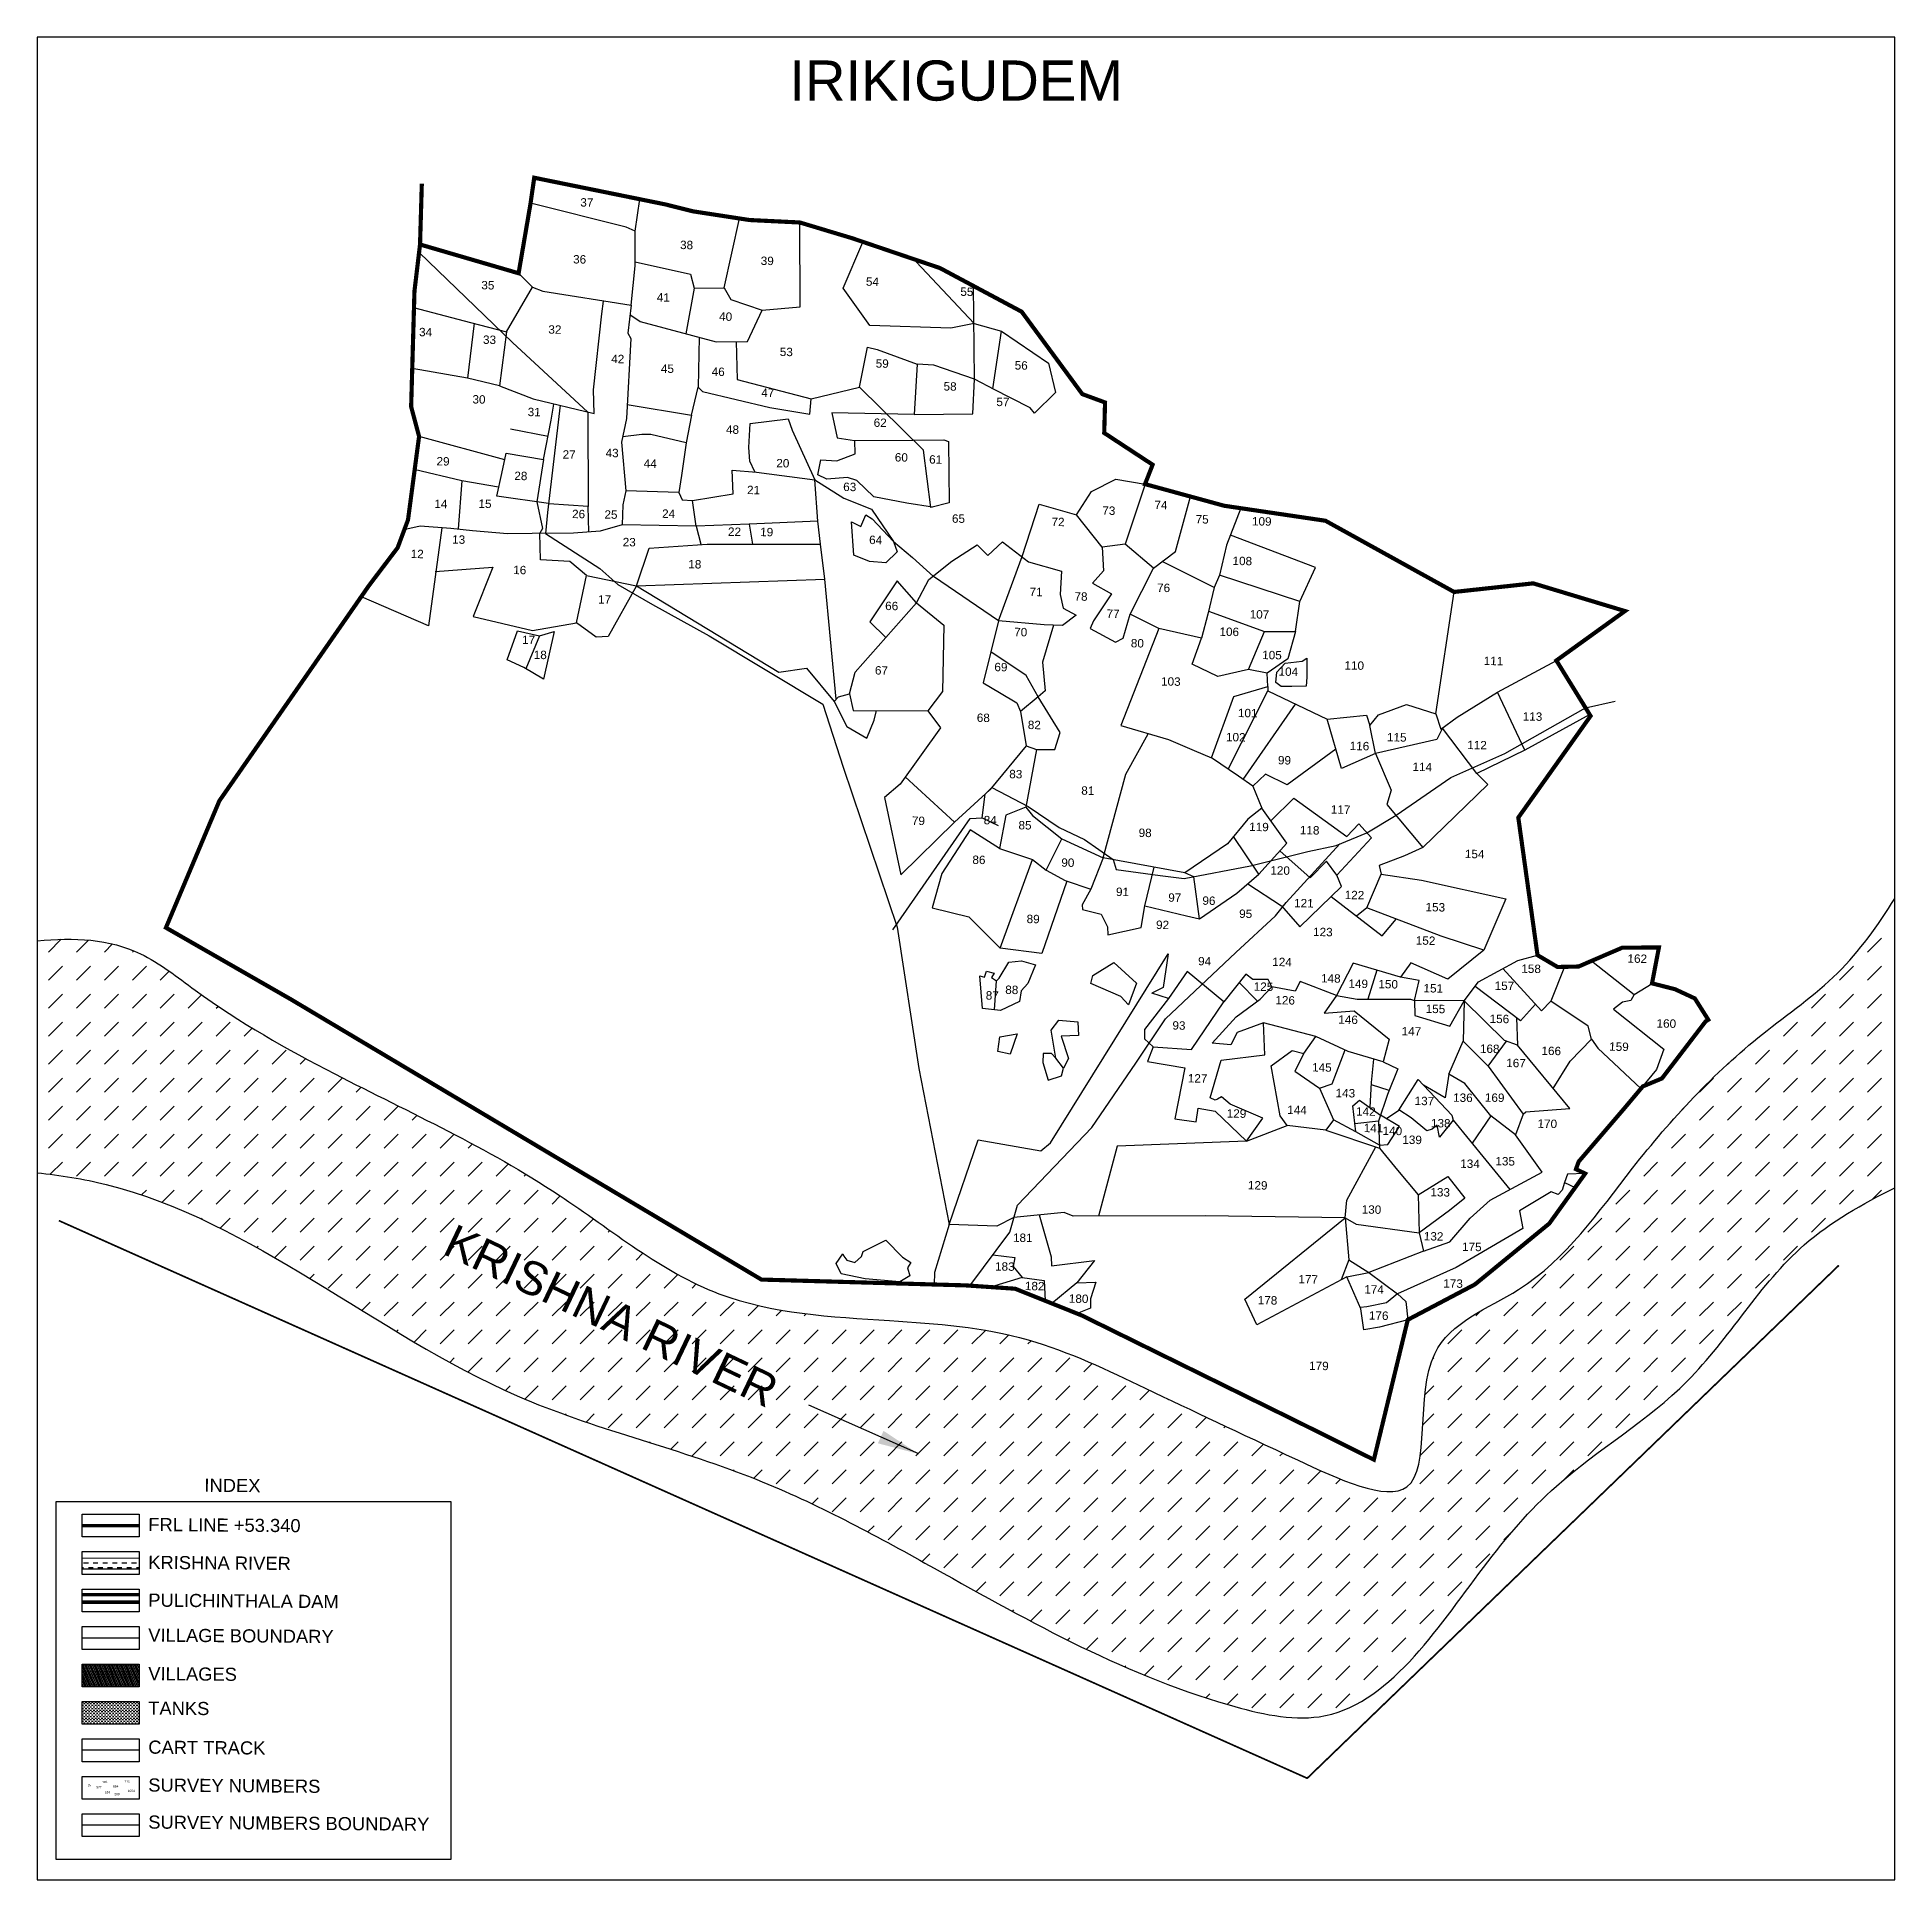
# Model space of a CAD drawing. Header units: millimetres. Extents: x 351213 to 355684, y 1841324 to 1845759.
import ezdxf

# ---------------------------------------------------------------- set-up
doc = ezdxf.new("R2010")
doc.units = ezdxf.units.MM
for name, color, linetype in [('BND', 6, 'Continuous'), ('Boundry', 5, 'Continuous'), ('FRL', 3, 'Continuous'), ('Plot', 7, 'Continuous'), ('Plot NUmbers', 1, 'Continuous'), ('ROAD', 1, 'Continuous'), ('TEXT', 7, 'Continuous'), ('VILLAGE AREA', 1, 'Continuous')]:
    doc.layers.add(name, color=color, linetype=linetype)
doc.styles.get("Standard").update_dxf_attribs({"font": 'arial.ttf'})
doc.linetypes.add('FENCELINE2', pattern='A,0.25,-0.1,[132,ltypeshp.shx,S=0.1,R=0,X=-0.1,Y=0],-0.1,1', length=1.45)
doc.dimstyles.get("Standard").update_dxf_attribs({"dimtxt": 0.18, "dimasz": 0.18, "dimexe": 0.18, "dimexo": 0.0625, "dimgap": 0.09, "dimtad": 0, "dimtih": 1, "dimtoh": 1, "dimdec": 4, "dimzin": 0, "dimdsep": 46, "dimtxsty": 'Standard', "dimcen": 0.09, "dimadec": 0, "dimazin": 0, "dimtfac": 1, "dimtdec": 4, "dimtofl": 0, "dimtmove": 0, "dimatfit": 3, "dimfxl": 1, "dimtolj": 1, "dimtzin": 0, "dimarcsym": 0})

msp = doc.modelspace()

# ---------------------------------------------------------------- texts
at = {"layer": 'Plot NUmbers', "color": 0}
for s, p in [('37', (352520.3, 1845351.7)), ('38', (352760.3, 1845249.4)), ('39', (352954.4, 1845211.2)), ('35', (352282.1, 1845152.5)), ('54', (353207.6, 1845161.1)), ('41', (352704.3, 1845123.2)), ('40', (352854.3, 1845077)), ('34', (352132.2, 1845039.6)), ('33', (352286.1, 1845021.2)), ('32', (352443.4, 1845045.8)), ('42', (352594.6, 1844975)), ('53', (353000.3, 1844992)), ('46', (352836.4, 1844944.3)), ('59', (353231.1, 1844964)), ('56', (353565.6, 1844959.5)), ('58', (353394.4, 1844908.9)), ('30', (352260.7, 1844877.7)), ('31', (352393.6, 1844847.3)), ('57', (353521.5, 1844871.5)), ('48', (352870.9, 1844805)), ('62', (353226.2, 1844821.5)), ('43', (352581.1, 1844748.7)), ('29', (352174.2, 1844728.7)), ('44', (352672.8, 1844723.2)), ('20', (352991.9, 1844724.1)), ('60', (353277.1, 1844738.1)), ('61', (353359.7, 1844733)), ('28', (352361.5, 1844693.5)), ('21', (352921.5, 1844659.6)), ('63', (353152.9, 1844667.1)), ('14', (352169, 1844626.1)), ('15', (352275.2, 1844626.5)), ('26', (352500.4, 1844601.8)), ('25', (352578.3, 1844600.5)), ('24', (352717, 1844602.5)), ('65', (353414.6, 1844590.7)), ('72', (353654.2, 1844582.8)), ('73', (353776.4, 1844609.9)), ('75', (354001.1, 1844589)), ('109', (354136.6, 1844584.2)), ('13', (352211.8, 1844540.3)), ('23', (352622.3, 1844534.1)), ('22', (352875.6, 1844559.1)), ('64', (353215.3, 1844539.4)), ('12', (352112.1, 1844505.7)), ('108', (354089.8, 1844488.9)), ('16', (352358.8, 1844467)), ('17', (352563, 1844396.2)), ('78', (353709.5, 1844403.2)), ('76', (353908.2, 1844424.1)), ('77', (353786.7, 1844361.7)), ('107', (354131.1, 1844360.3)), ('70', (353564.4, 1844317.6)), ('106', (354058.4, 1844318.5)), ('17', (352380.1, 1844298.8)), ('18', (352408.2, 1844262.8)), ('80', (353845.1, 1844290.7)), ('105', (354161.2, 1844262.4)), ('67', (353229.3, 1844225.3)), ('104', (354200.6, 1844222.5)), ('103', (353917.8, 1844198.8)), ('101', (354102.8, 1844122.8)), ('82', (353597.1, 1844094.1)), ('113', (354788.1, 1844114.5)), ('102', (354074.1, 1844064.8)), ('116', (354371.7, 1844043.5)), ('115', (354461.5, 1844064.5)), ('112', (354654.7, 1844045.8)), ('99', (354199.1, 1844009.1)), ('114', (354523, 1843993.2)), ('83', (353552.5, 1843975.7)), ('81', (353725.8, 1843936)), ('79', (353318.2, 1843863.4)), ('84', (353491, 1843864.9)), ('117', (354326.4, 1843890.5)), ('85', (353574.7, 1843852.6)), ('119', (354129.9, 1843848.7)), ('86', (353463.8, 1843769.4)), ('154', (354649, 1843783.5)), ('90', (353677.8, 1843762.7)), ('120', (354180.8, 1843743.9)), ('91', (353809.3, 1843692.3)), ('97', (353935.1, 1843678.5)), ('122', (354359.7, 1843684.8)), ('121', (354238, 1843665.2)), ('153', (354554.3, 1843655.5)), ('152', (354530.8, 1843575.2)), ('94', (354007, 1843525.4)), ('124', (354185.4, 1843523.7)), ('158', (354784.8, 1843507.4)), ('162', (355040.3, 1843531.7)), ('125', (354140.8, 1843464.2)), ('148', (354302.8, 1843484.2)), ('149', (354368.7, 1843471.3)), ('150', (354440.8, 1843470.2)), ('151', (354549.4, 1843460.3)), ('126', (354192.9, 1843431.5)), ('155', (354554.6, 1843410.7)), ('93', (353945.2, 1843370.7)), ('146', (354344.3, 1843384.8)), ('156', (354708.5, 1843386.7)), ('147', (354496.8, 1843356.8)), ('159', (354996.2, 1843319.8)), ('168', (354685.2, 1843314.8)), ('167', (354748.5, 1843280.4)), ('166', (354833.3, 1843309.7)), ('127', (353982.2, 1843243.5)), ('145', (354281.3, 1843269.9)), ('143', (354337.8, 1843208)), ('137', (354528, 1843189.1)), ('136', (354620.7, 1843197)), ('169', (354697.1, 1843197.1)), ('129', (354075.8, 1843158.9)), ('144', (354221.5, 1843167.4)), ('142', (354387.1, 1843163.8)), ('140', (354450.9, 1843117.2)), ('139', (354498.4, 1843095.7)), ('138', (354567.4, 1843135.6)), ('170', (354823.8, 1843134.3)), ('134', (354637.8, 1843038)), ('135', (354722.4, 1843044)), ('129', (354126.8, 1842986.1)), ('133', (354566, 1842969.4)), ('130', (354400.6, 1842927.8)), ('181', (353561.5, 1842859.9)), ('132', (354550.2, 1842863.3)), ('183', (353518.3, 1842790.7)), ('177', (354248.4, 1842760)), ('174', (354406.9, 1842735.5)), ('173', (354597, 1842749.8)), ('180', (353695.9, 1842713.2)), ('178', (354150.4, 1842709.4)), ('176', (354418, 1842672.5)), ('179', (354274.1, 1842551.6))]:
    msp.add_text(s, height=20.21, rotation=359.0149, dxfattribs=at).set_placement(p)
at = {"layer": 'Plot NUmbers', "color": 0, "oblique": 360}
for s, p in [('36', (352502.9, 1845214.8)), ('55', (353434.8, 1845136.8)), ('45', (352714.2, 1844951.6)), ('47', (352955.8, 1844893.7)), ('27', (352477.7, 1844745)), ('74', (353901.9, 1844623.5)), ('19', (352953.1, 1844558.4)), ('18', (352780.1, 1844480.9)), ('71', (353601.3, 1844414.2)), ('66', (353253.9, 1844380.5)), ('69', (353516.7, 1844233.3)), ('110', (354359.2, 1844237.3)), ('111', (354694.2, 1844248.2)), ('68', (353474.4, 1844111.3)), ('98', (353863.8, 1843834.4)), ('118', (354251.9, 1843840.8)), ('96', (354017.3, 1843671.1)), ('95', (354105.7, 1843639.6)), ('89', (353594.3, 1843627)), ('92', (353905.8, 1843612.9)), ('123', (354283.7, 1843595.9)), ('88', (353542.9, 1843456.5)), ('157', (354720.6, 1843466.4)), ('87', (353495.9, 1843442.9)), ('160', (355110.2, 1843375.6)), ('141', (354405.5, 1843123.9)), ('175', (354642.1, 1842838)), ('182', (353590.1, 1842743.6))]:
    msp.add_text(s, height=20.21, rotation=359.0149, dxfattribs=at).set_placement(p)
at = {"layer": 'TEXT', "color": 5}
msp.add_text('IRIKIGUDEM', height=96.71, dxfattribs=at).set_placement((353023.5, 1845606.6))
at = {"layer": 'TEXT', "color": 4}
msp.add_text('KRISHNA RIVER', height=80, rotation=334.5375, dxfattribs=at).set_placement((352185.4, 1842832.6))
at = {"layer": 'TEXT', "color": 0}
for s, height, p in [('INDEX', 31.58, (351615.7, 1842258.1)), ('FRL LINE +53.340', 31.577, (351480.6, 1842163.7)), ('KRISHNA RIVER', 31.577, (351480.6, 1842072.6)), ('PULICHINTHALA DAM', 31.577, (351480.6, 1841981.6)), ('VILLAGE BOUNDARY', 31.577, (351480.6, 1841897.5)), ('VILLAGES', 31.58, (351480.6, 1841804.7)), ('TANKS', 31.58, (351480.6, 1841721.7)), ('CART TRACK', 31.58, (351480.6, 1841627.8)), ('SURVEY NUMBERS', 31.577, (351480.6, 1841536.7)), ('SURVEY NUMBERS BOUNDARY', 31.577, (351480.6, 1841447.4))]:
    msp.add_text(s, height=height, rotation=359.5381, dxfattribs=at).set_placement(p)
at = {"layer": 'TEXT'}
for s, p in [('25', (351335.3, 1841548.7)), ('577', (351355.9, 1841544.3)), ('183', (351369.8, 1841556.8)), ('854', (351396.1, 1841546.1)), ('112', (351423.6, 1841558.4)), ('183', (351376.4, 1841532.4)), ('203', (351399.2, 1841527.6)), ('1004', (351431.6, 1841535.5))]:
    msp.add_text(s, height=5.35, rotation=1.2022, dxfattribs=at).set_placement(p)

# ---------------------------------------------------------------- hatches: boundary and pattern name
h = msp.add_hatch()
h.set_pattern_fill('DASH,_O', color=4, scale=15, angle=45)
h.set_pattern_definition([(45, (0, 0), (7e-15, 67.3519209), [47.625, -47.625])])
edge = h.paths.add_edge_path()
edge.add_spline(control_points=[(351213.3, 1843025.9), (351269.6, 1843020.1), (351684.5, 1842953.1), (352186.6, 1842491.5), (352899.5, 1842331.4), (353453.2, 1842033.2), (353873.7, 1841787.2), (354416.3, 1841665.1), (354637.7, 1842017.3), (354889.5, 1842314.3), (355218.4, 1842503.6), (355401.7, 1842836.7), (355606.3, 1842951.5), (355683.8, 1842989.9)], knot_values=[415.745312, 415.745312, 415.745312, 415.745312, 587.237636, 1699.450114, 2295.675675, 2762.25296, 3569.714941, 3788.513552, 4322.235605, 4585.526522, 4989.58339, 5421.669086, 5679.369188, 5679.369188, 5679.369188, 5679.369188], degree=3, periodic=0)
edge.add_line((355683.8, 1842989.9), (355683.8, 1843685.8))
edge.add_spline(control_points=[(355683.8, 1843685.8), (355643, 1843621.3), (355554.6, 1843495.8), (355300.9, 1843323), (355054.4, 1843057.4), (354846.9, 1842747.2), (354497.8, 1842627.9), (354601.6, 1842167.6), (354169.3, 1842371), (353918.7, 1842488.1), (353590.5, 1842647), (353240.5, 1842673.4), (352825.5, 1842694.6), (352434.4, 1843024.7), (351991.4, 1843224.1), (351655.2, 1843412.7), (351438.8, 1843586.5), (351302.1, 1843593.2), (351213.3, 1843584)], knot_values=[185.681275, 185.681275, 185.681275, 185.681275, 412.289498, 645.375471, 1094.542536, 1495.314584, 1749.411326, 2076.427036, 2347.652084, 2753.124024, 3057.659172, 3394.054091, 3809.745684, 4261.935244, 4875.478612, 5266.963598, 5425.237961, 5683.792677, 5683.792677, 5683.792677, 5683.792677], degree=3, periodic=0)
edge.add_line((351213.3, 1843584), (351213.3, 1843025.9))
h.paths.add_polyline_path([(352157.3, 1842821.6), (352979.6, 1842430.1), (353032.9, 1842542.1), (352210.6, 1842933.7)], flags=24)
h = msp.add_hatch()
h.set_pattern_fill('DASH', color=4, scale=92.403856)
h.set_pattern_definition([(0, (294819.954, 1558407.198), (11.550482, 11.550482), [11.550482, -11.550482])])
h.paths.add_polyline_path([(351321.7, 1842098.4), (351321.7, 1842072.1), (351458.5, 1842072.1), (351458.5, 1842098.4)])
h = msp.add_hatch()
h.set_pattern_fill('DASH', color=4, scale=30.801285)
h.set_pattern_definition([(0, (294819.9537, 1558407.1976), (3.850160665, 3.850160665), [3.85016067, -3.85016067])])
h.paths.add_polyline_path([(351321.7, 1841753.4), (351321.7, 1841698.5), (351458.5, 1841698.5), (351458.5, 1841753.4)])
at = {"layer": 'VILLAGE AREA', "linetype": 'ByBlock'}
h = msp.add_hatch(dxfattribs=at)
h.set_pattern_fill('ANSI31', color=256, scale=27.335179, angle=68.5464)
h.set_pattern_definition([(113.5464313, (251415.535, 1338559.9082), (-3.132394953, -1.3650235), [])])
h.paths.add_polyline_path([(351458.5, 1841788.7), (351458.5, 1841843.5), (351321.7, 1841843.5), (351321.7, 1841788.7)])

# ---------------------------------------------------------------- linework, layer by layer
msp.add_lwpolyline([(351213.3, 1841324), (355683.8, 1841324), (355683.8, 1845759.4), (351213.3, 1845759.4)], close=True)
at = {"color": 0}
for points in [[(351259, 1842235.1), (352208.9, 1842235.1), (352208.9, 1841373), (351259, 1841373)], [(351321.7, 1842204.1), (351458.5, 1842204.1), (351458.5, 1842149.3), (351321.7, 1842149.3)], [(351321.7, 1842114), (351458.5, 1842114), (351458.5, 1842059.1), (351321.7, 1842059.1)], [(351321.7, 1842023.8), (351458.5, 1842023.8), (351458.5, 1841969), (351321.7, 1841969)], [(351321.7, 1841933.7), (351458.5, 1841933.7), (351458.5, 1841878.8), (351321.7, 1841878.8)], [(351321.7, 1841843.5), (351458.5, 1841843.5), (351458.5, 1841788.7), (351321.7, 1841788.7)], [(351321.7, 1841753.4), (351458.5, 1841753.4), (351458.5, 1841698.5), (351321.7, 1841698.5)], [(351321.7, 1841663.2), (351458.5, 1841663.2), (351458.5, 1841608.4), (351321.7, 1841608.4)], [(351321.7, 1841573.1), (351458.5, 1841573.1), (351458.5, 1841518.2), (351321.7, 1841518.2)], [(351321.7, 1841482.9), (351458.5, 1841482.9), (351458.5, 1841428.1), (351321.7, 1841428.1)]]:
    msp.add_lwpolyline(points, close=True, dxfattribs=at)
at = {"color": 4, "const_width": 3.08}
for points in [[(351458.5, 1842098.4), (351321.7, 1842098.4)], [(351458.5, 1842072.1), (351321.7, 1842072.1)]]:
    msp.add_lwpolyline(points, dxfattribs=at)
at = {"color": 0, "linetype": 'FENCELINE2', "ltscale": 80, "const_width": 8.2}
for points in [[(351458.5, 1842010.2), (351321.7, 1842010.2)], [(351458.5, 1841992.4), (351321.7, 1841992.4)]]:
    msp.add_lwpolyline(points, dxfattribs=at)
at = {"color": 4}
for points, knots in [([(351213.3, 1843584), (351302.1, 1843593.2), (351438.8, 1843586.5), (351655.2, 1843412.7), (351991.4, 1843224.1), (352434.4, 1843024.7), (352825.5, 1842694.6), (353240.5, 1842673.4), (353590.5, 1842647), (353918.7, 1842488.1), (354169.3, 1842371), (354601.6, 1842167.6), (354497.8, 1842627.9), (354846.9, 1842747.2), (355054.4, 1843057.4), (355300.9, 1843323), (355554.6, 1843495.8), (355643, 1843621.3), (355683.8, 1843685.8)], [185.681275, 185.681275, 185.681275, 185.681275, 444.23599, 602.510353, 993.995339, 1607.538708, 2059.728268, 2475.41986, 2811.81478, 3116.349927, 3521.821867, 3793.046916, 4120.062626, 4374.159367, 4774.931415, 5224.09848, 5457.184453, 5683.792677, 5683.792677, 5683.792677, 5683.792677]), ([(351213.3, 1843025.9), (351269.6, 1843020.1), (351684.5, 1842953.1), (352186.6, 1842491.5), (352899.5, 1842331.4), (353453.2, 1842033.2), (353873.7, 1841787.2), (354416.3, 1841665.1), (354637.7, 1842017.3), (354889.5, 1842314.3), (355218.4, 1842503.6), (355401.7, 1842836.7), (355606.3, 1842951.5), (355683.8, 1842989.9)], [415.745312, 415.745312, 415.745312, 415.745312, 587.237636, 1699.450114, 2295.675675, 2762.25296, 3569.714941, 3788.513552, 4322.235605, 4585.526522, 4989.58339, 5421.669086, 5679.369188, 5679.369188, 5679.369188, 5679.369188])]:
    msp.add_open_spline(points, degree=3, knots=knots, dxfattribs=at)
at = {"layer": 'BND', "lineweight": 30}
for points, const_width in [([(352134.6, 1845260.4), (352371.9, 1845191.1), (352400.8, 1845360.2), (352409.5, 1845421), (352725.2, 1845356.8), (352791.3, 1845340.2), (352927.8, 1845319.2), (353048.8, 1845313.3), (353175, 1845275.3), (353385.7, 1845203.7), (353582.6, 1845098.5), (353728.5, 1844900.2), (353783.2, 1844880.1), (353781.2, 1844806.7), (353897.7, 1844730.3), (353879.4, 1844683.6), (354069.8, 1844631.5), (354313.5, 1844595.4), (354623.2, 1844424), (354813.6, 1844444.7), (355034.4, 1844378), (354869.3, 1844259), (354951.6, 1844125.5), (354777.7, 1843880.9), (354823.9, 1843549.8), (354872.1, 1843521.3), (354922.6, 1843522.4), (355027.4, 1843567.6), (355116.1, 1843568.4), (355099.5, 1843481.9), (355154.8, 1843467.8), (355202.5, 1843445.6), (355234.8, 1843394.4), (355234.8, 1843394.4), (355228.6, 1843390.5), (355123.3, 1843253), (355077.2, 1843233.8), (355033, 1843181.2), (354922.9, 1843052.7), (354916.5, 1843034.8), (354938.6, 1843023.9), (354852.2, 1842903.8), (354673.4, 1842757.3), (354511.7, 1842672.1), (354430.1, 1842335.4), (354247.4, 1842426.3), (353727.3, 1842682.5), (353566.8, 1842746.9), (353448, 1842754.9), (352956.2, 1842768.9), (351824.1, 1843443.3), (351523.2, 1843615.9), (351651.7, 1843921.1), (352011.8, 1844439.4), (352080.8, 1844530.5), (352105.8, 1844597.7), (352132.4, 1844798.4), (352113.3, 1844870), (352121.3, 1845148.3), (352134.7, 1845260.4), (352139, 1845406.5)], 10), ([(351458.5, 1841906.2), (351321.7, 1841906.2)], 2.73)]:
    msp.add_lwpolyline(points, dxfattribs=dict(at, const_width=const_width))
at = {"layer": 'Boundry'}
for p, q in [((352134.7, 1845260.4), (352139, 1845406.5)), ((352400.8, 1845360.2), (352409.5, 1845421)), ((352409.5, 1845421), (352725.2, 1845356.8)), ((352371.9, 1845191.1), (352400.8, 1845360.2)), ((352725.2, 1845356.8), (352791.3, 1845340.2)), ((352791.3, 1845340.2), (352927.8, 1845319.2)), ((352927.8, 1845319.2), (353048.8, 1845313.3)), ((353048.8, 1845313.3), (353175, 1845275.3)), ((352121.3, 1845148.3), (352134.7, 1845260.4)), ((352134.6, 1845260.4), (352371.9, 1845191.1)), ((353175, 1845275.3), (353385.7, 1845203.7)), ((353385.7, 1845203.7), (353582.6, 1845098.5)), ((352113.3, 1844870), (352121.3, 1845148.3)), ((353582.6, 1845098.5), (353728.5, 1844900.2)), ((352132.4, 1844798.4), (352113.3, 1844870)), ((353728.5, 1844900.2), (353783.2, 1844880.1)), ((353783.2, 1844880.1), (353781.2, 1844806.7)), ((352105.8, 1844597.7), (352132.4, 1844798.4)), ((353781.2, 1844806.7), (353897.7, 1844730.3)), ((353897.7, 1844730.3), (353879.4, 1844683.6)), ((353879.4, 1844683.6), (354069.8, 1844631.5)), ((352080.8, 1844530.5), (352105.8, 1844597.7)), ((354069.8, 1844631.5), (354313.5, 1844595.4)), ((354313.5, 1844595.4), (354623.2, 1844424)), ((352011.8, 1844439.4), (352080.8, 1844530.5)), ((351651.7, 1843921.1), (352011.8, 1844439.4)), ((354623.2, 1844424), (354813.6, 1844444.7)), ((354813.6, 1844444.7), (355034.4, 1844378)), ((355034.4, 1844378), (354869.3, 1844259)), ((354869.3, 1844259), (354951.6, 1844125.5)), ((354951.6, 1844125.5), (354777.7, 1843880.9)), ((351523.2, 1843615.9), (351651.7, 1843921.1)), ((354777.7, 1843880.9), (354823.9, 1843549.8)), ((351824.1, 1843443.3), (351523.2, 1843615.9)), ((354922.6, 1843522.4), (355027.4, 1843567.6)), ((355027.4, 1843567.6), (355116.1, 1843568.4)), ((354823.9, 1843549.8), (354872.1, 1843521.3)), ((354872.1, 1843521.3), (354922.6, 1843522.4)), ((352956.2, 1842768.9), (351824.1, 1843443.3)), ((355228.6, 1843390.5), (355123.3, 1843253)), ((355123.3, 1843253), (355077.2, 1843233.8)), ((355077.2, 1843233.8), (355033, 1843181.2)), ((355033, 1843181.2), (354922.9, 1843052.7)), ((354938.6, 1843023.9), (354852.2, 1842903.8)), ((354922.9, 1843052.7), (354916.5, 1843034.8)), ((354916.5, 1843034.8), (354938.6, 1843023.9)), ((354269.7, 1841568.6), (351266, 1842910.6)), ((354852.2, 1842903.8), (354673.4, 1842757.3)), ((355548.7, 1842802.8), (354269.7, 1841568.6)), ((353448, 1842754.9), (352956.2, 1842768.9)), ((354673.4, 1842757.3), (354511.7, 1842672.1)), ((353566.8, 1842746.9), (353448, 1842754.9)), ((353727.3, 1842682.5), (353566.8, 1842746.9)), ((354247.4, 1842426.3), (353727.3, 1842682.5)), ((354511.7, 1842672.1), (354430.1, 1842335.4)), ((354430.1, 1842335.4), (354247.4, 1842426.3))]:
    msp.add_line(p, q, dxfattribs=at)
at = {"layer": 'Boundry', "const_width": 4.04}
msp.add_lwpolyline([(355548.7, 1842802.8), (354269.7, 1841568.6), (351266, 1842910.6)], dxfattribs=at)
at = {"layer": 'FRL', "color": 84, "const_width": 8.2}
msp.add_lwpolyline([(351458.5, 1842176.7), (351321.7, 1842176.7)], dxfattribs=at)
at = {"layer": 'Plot'}
for p, q in [((352630.6, 1845302.4), (352400.8, 1845360.2)), ((352652.4, 1845292.7), (352663.8, 1845369.7)), ((352866.7, 1845156.4), (352903.1, 1845323.1)), ((353049.3, 1845110.5), (353048.8, 1845313.3)), ((352652.4, 1845292.7), (352630.6, 1845302.4)), ((352652.8, 1845208.7), (352652.4, 1845292.7)), ((353153.1, 1845155.2), (353200.6, 1845265.8)), ((352652.4, 1845218.8), (352785.5, 1845189.2)), ((353328.9, 1845218.5), (353468.2, 1845070.5)), ((352405.5, 1845157.5), (352371.9, 1845191.1)), ((352642.6, 1845114.5), (352652.8, 1845208.7)), ((352785.5, 1845189.2), (352794.6, 1845155.6)), ((352343.1, 1845050.1), (352405.5, 1845157.5)), ((352405.5, 1845157.5), (352430.5, 1845147.6)), ((352430.5, 1845147.6), (352642.6, 1845114.5)), ((352794.6, 1845155.6), (352774.1, 1845045.4)), ((352794.6, 1845155.6), (352866.7, 1845156.4)), ((352866.7, 1845156.4), (352883, 1845128)), ((352883, 1845128), (352958.1, 1845101.9)), ((353217.1, 1845065.2), (353153.1, 1845155.2)), ((353468.8, 1844936.5), (353466.9, 1845162.6)), ((352119.1, 1845108.6), (352256.5, 1845072.2)), ((352551.9, 1844910.7), (352572.4, 1845093.5)), ((352572.4, 1845093.5), (352576.3, 1845124.1)), ((352642.6, 1845114.5), (352634.9, 1845046.9)), ((352639.6, 1845092), (352664.4, 1845074.7)), ((352922.9, 1845026.8), (352958.1, 1845101.9)), ((352958.1, 1845101.9), (353049.3, 1845110.5)), ((352264.6, 1845071.2), (352248.9, 1844938.6)), ((352256.5, 1845072.2), (352343.1, 1845050.1)), ((352343.1, 1845050.1), (352326, 1844919.9)), ((352634.9, 1845046.9), (352641.9, 1845033.9)), ((352664.4, 1845074.7), (352847.4, 1845026.4)), ((352806.5, 1845037.1), (352804.4, 1844916.6)), ((353412.2, 1845058.8), (353217.1, 1845065.2)), ((353468.2, 1845070.5), (353412.2, 1845058.8)), ((353468.2, 1845070.5), (353534, 1845052.1)), ((353513.4, 1844913.2), (353534, 1845052.1)), ((353534, 1845052.1), (353646.8, 1844974.5)), ((352641.9, 1845033.9), (352631.5, 1844841.4)), ((352847.4, 1845026.4), (352922.9, 1845026.8)), ((352895.2, 1845026.7), (352898, 1844935.3)), ((353192, 1844917), (353211.4, 1845013.2)), ((353211.4, 1845013.2), (353234.9, 1845007.6)), ((353234.9, 1845007.6), (353330.9, 1844972.5)), ((352248.9, 1844938.6), (352116.1, 1844961.9)), ((353330.9, 1844972.5), (353323.8, 1844851)), ((353371.2, 1844969.6), (353330.9, 1844972.5)), ((353468.8, 1844936.5), (353371.2, 1844969.6)), ((353646.8, 1844974.5), (353663.8, 1844904.3)), ((352326, 1844919.9), (352248.9, 1844938.6)), ((352326, 1844919.9), (352407.2, 1844888.5)), ((352553.6, 1844853.9), (352551.9, 1844910.7)), ((352787.7, 1844849.3), (352804.4, 1844916.6)), ((352804.4, 1844916.6), (352814.7, 1844906.5)), ((352814.7, 1844906.5), (352976.2, 1844867.7)), ((352898, 1844935.3), (353075.9, 1844889.2)), ((353075.9, 1844889.2), (353192, 1844917)), ((353192, 1844917), (353345.9, 1844764.9)), ((353465.1, 1844853), (353468.8, 1844936.5)), ((353517.9, 1844910.9), (353468.8, 1844936.5)), ((353603, 1844867.5), (353513.4, 1844913.2)), ((353663.8, 1844904.3), (353613.3, 1844854.7)), ((352407.2, 1844888.5), (352553.6, 1844853.9)), ((352450.5, 1844837.2), (352456.7, 1844876)), ((352633.3, 1844875.6), (352787.7, 1844849.3)), ((352976.2, 1844867.7), (353072.8, 1844851.8)), ((353072.8, 1844851.8), (353075.9, 1844889.2)), ((353613.3, 1844854.7), (353603, 1844867.5)), ((352442.7, 1844797.8), (352352.1, 1844815.7)), ((352432.2, 1844743.2), (352450.5, 1844837.2)), ((352538.5, 1844856.6), (352539.5, 1844630)), ((352631.5, 1844841.4), (352619.8, 1844784.8)), ((352787.7, 1844849.3), (352775.5, 1844782.6)), ((352926.2, 1844772), (352929.1, 1844829.8)), ((352929.1, 1844829.8), (353020.5, 1844841.1)), ((353020.5, 1844841.1), (353030.6, 1844813.2)), ((353030.6, 1844813.2), (353084.6, 1844694.2)), ((353323.8, 1844851), (353125.7, 1844855.4)), ((353125.7, 1844855.4), (353138.7, 1844795.2)), ((353323.8, 1844851), (353465.1, 1844853)), ((352338.7, 1844741.8), (352132.4, 1844798.4)), ((352619.8, 1844784.8), (352629.8, 1844667.6)), ((352668.3, 1844803), (352622.4, 1844797.4)), ((352689.9, 1844803.1), (352668.3, 1844803)), ((352775.5, 1844782.6), (352689.9, 1844803.1)), ((352775.5, 1844782.6), (352764.2, 1844704.6)), ((352928.3, 1844738.7), (352926.2, 1844772)), ((353138.7, 1844795.2), (353180.6, 1844788.2)), ((353180.6, 1844788.2), (353321, 1844789.5)), ((353181.6, 1844756.7), (353181.3, 1844788.3)), ((353321, 1844789.5), (353395.2, 1844790.2)), ((353395.2, 1844790.2), (353406.2, 1844785.8)), ((353406.2, 1844785.8), (353408, 1844638.5)), ((352331.7, 1844708.9), (352341.8, 1844757.7)), ((352341.8, 1844757.7), (352432.2, 1844743.2)), ((352432.2, 1844743.2), (352415.9, 1844641.1)), ((352940.1, 1844712.9), (352928.3, 1844738.7)), ((353092, 1844705.8), (353098.9, 1844742.2)), ((353098.9, 1844742.2), (353137.7, 1844740)), ((353137.7, 1844740), (353181.6, 1844756.7)), ((353363.8, 1844626.9), (353345.9, 1844764.9)), ((352235, 1844691.2), (352120.4, 1844718.4)), ((352235, 1844691.2), (352226.7, 1844575.7)), ((352323.8, 1844676.6), (352235, 1844691.2)), ((352319.7, 1844654.5), (352331.7, 1844708.9)), ((352764.2, 1844704.6), (352757.4, 1844663)), ((352888.3, 1844659.8), (352885.7, 1844717.2)), ((352885.7, 1844717.2), (352944.5, 1844712.5)), ((352944.5, 1844712.5), (353084.6, 1844694.2)), ((353084.6, 1844694.2), (353154.4, 1844649.6)), ((353092, 1844594.4), (353084.6, 1844694.2)), ((353114, 1844695.7), (353092, 1844705.8)), ((353163.5, 1844699.1), (353114, 1844695.7)), ((353185.5, 1844692.5), (353163.5, 1844699.1)), ((353227, 1844652.9), (353185.5, 1844692.5)), ((353750.8, 1844665.4), (353809.4, 1844695.6)), ((353809.4, 1844695.6), (353879.4, 1844683.6)), ((353879.4, 1844683.6), (353831.9, 1844538.9)), ((352443.6, 1844636.9), (352319.7, 1844654.5)), ((352415.9, 1844641.1), (352429.4, 1844576.8)), ((352539.5, 1844630), (352444.6, 1844636.1)), ((352622.8, 1844634), (352621.2, 1844585.9)), ((352629.8, 1844667.6), (352622.8, 1844634)), ((352757.4, 1844663), (352629.8, 1844667.6)), ((352757.4, 1844663), (352765.7, 1844645.8)), ((352765.7, 1844645.8), (352790.4, 1844644.5)), ((352790.4, 1844644.5), (352888.3, 1844659.8)), ((352799.3, 1844582.4), (352790.4, 1844644.5)), ((353154.4, 1844649.6), (353220.9, 1844623.1)), ((353306.4, 1844638), (353227, 1844652.9)), ((353368.2, 1844628), (353306.4, 1844638)), ((353408, 1844638.5), (353363.8, 1844626.9)), ((353583.7, 1844509.6), (353624.5, 1844635.3)), ((353624.5, 1844635.3), (353714.1, 1844610)), ((353714.1, 1844610), (353750.8, 1844665.4)), ((353952.4, 1844521.4), (353988.6, 1844653.7)), ((352540.9, 1844568.7), (352539.5, 1844630)), ((353092, 1844594.4), (352927.1, 1844587)), ((353098.4, 1844539.2), (353092, 1844594.4)), ((353172.7, 1844592.8), (353195.8, 1844581.4)), ((353178.5, 1844512.4), (353172.7, 1844592.8)), ((353195.8, 1844581.4), (353207.7, 1844609.8)), ((353207.7, 1844609.8), (353222.5, 1844600.2)), ((353220.9, 1844623.1), (353273.7, 1844545.2)), ((353222.5, 1844600.2), (353273.7, 1844545.2)), ((353776.4, 1844531.7), (353714.1, 1844610)), ((354109.8, 1844625.6), (354075.8, 1844536.8)), ((352135.4, 1844582.7), (352095.5, 1844573.3)), ((352208.8, 1844576.5), (352135.4, 1844582.7)), ((352187.4, 1844578.5), (352155.3, 1844342.7)), ((352260.7, 1844570.8), (352208.8, 1844576.5)), ((352345.3, 1844564.1), (352260.7, 1844570.8)), ((352404.3, 1844564.8), (352345.3, 1844564.1)), ((352503.8, 1844565.7), (352404.3, 1844564.8)), ((352424.8, 1844501.3), (352422.6, 1844565.3)), ((352429.4, 1844576.8), (352422.7, 1844565.5)), ((352568.2, 1844570.6), (352503.8, 1844565.7)), ((352621.2, 1844585.9), (352568.2, 1844570.6)), ((352799.3, 1844582.4), (352621.2, 1844585.9)), ((352927.1, 1844587), (352799.3, 1844582.4)), ((352799.3, 1844582.4), (352810.3, 1844538.7)), ((352927.1, 1844587), (352934.8, 1844539.2)), ((353273.7, 1844545.2), (353319.6, 1844507.3)), ((353273.7, 1844545.2), (353283, 1844520.8)), ((353501.5, 1844511.4), (353536.7, 1844544.9)), ((353536.7, 1844544.9), (353598.7, 1844496.7)), ((354289.6, 1844482.5), (354085, 1844560.8)), ((352494.8, 1844497.4), (352424.8, 1844501.3)), ((352655.4, 1844438.7), (352686.1, 1844529.5)), ((352686.1, 1844529.5), (352825.3, 1844539.2)), ((352825.3, 1844539.2), (353098.4, 1844539.2)), ((353109, 1844454.9), (353098.4, 1844539.2)), ((353216.7, 1844497.4), (353178.5, 1844512.4)), ((353283, 1844520.8), (353255.8, 1844494.1)), ((353319.6, 1844507.3), (353370.5, 1844460.8)), ((353414.6, 1844498.3), (353475.4, 1844537.3)), ((353475.4, 1844537.3), (353501.5, 1844511.4)), ((353526.8, 1844354.1), (353583.7, 1844509.6)), ((353831.9, 1844538.9), (353776.4, 1844531.7)), ((353776.4, 1844531.7), (353779.5, 1844474.9)), ((353899.4, 1844481.2), (353831.9, 1844538.9)), ((353899.4, 1844481.2), (353952.4, 1844521.4)), ((354075.8, 1844536.8), (354058.6, 1844464.3)), ((352170.8, 1844473.1), (352310.1, 1844484)), ((352310.1, 1844484), (352262.2, 1844365.2)), ((352535.2, 1844463.8), (352494.8, 1844497.4)), ((352511.4, 1844349.5), (352535.2, 1844463.8)), ((352535.2, 1844463.8), (352655.4, 1844438.7)), ((352655.4, 1844438.7), (353109, 1844454.9)), ((353136.3, 1844165.8), (353109, 1844454.9)), ((353255.8, 1844494.1), (353216.7, 1844497.4)), ((353359.1, 1844454.3), (353414.6, 1844498.3)), ((353526.8, 1844354.1), (353370.5, 1844460.8)), ((353598.7, 1844496.7), (353678.5, 1844474.2)), ((353678.5, 1844474.2), (353674.8, 1844417.6)), ((353779.5, 1844474.9), (353752.8, 1844445)), ((353843.6, 1844370.3), (353899.4, 1844481.2)), ((354045.8, 1844434.6), (353920.9, 1844497.6)), ((354058.6, 1844464.3), (354045.8, 1844434.6)), ((354251.8, 1844401.1), (354058.6, 1844464.3)), ((354251.8, 1844401.1), (354289.6, 1844482.5)), ((352155.3, 1844342.7), (351993.7, 1844412.2)), ((352655.4, 1844438.7), (352587.4, 1844316.8)), ((352655.4, 1844438.7), (352997.8, 1844231.2)), ((353283.3, 1844450.9), (353216.8, 1844352.1)), ((353329.3, 1844397.7), (353283.3, 1844450.9)), ((353329.3, 1844397.7), (353359.1, 1844454.3)), ((353674.8, 1844417.6), (353682.3, 1844384.7)), ((353752.8, 1844445), (353798.6, 1844419.6)), ((353798.6, 1844419.6), (353755.7, 1844354.8)), ((354045.8, 1844434.6), (354030.5, 1844370.5)), ((354579.4, 1844131), (354623.2, 1844424)), ((352262.2, 1844365.2), (352405.2, 1844331.4)), ((353182.2, 1844230.8), (353329.3, 1844397.7)), ((353329.3, 1844397.7), (353395, 1844344.3)), ((353713.6, 1844367.9), (353680.8, 1844343.3)), ((353682.3, 1844384.7), (353713.6, 1844367.9)), ((353827, 1844312.9), (353843.6, 1844370.3)), ((353912.3, 1844336.1), (353843.7, 1844370.5)), ((354030.5, 1844370.5), (354015.6, 1844312.9)), ((354032.3, 1844378), (354167.3, 1844329)), ((354241.2, 1844328.8), (354251.8, 1844401.1)), ((352344.5, 1844260.3), (352369.1, 1844330.7)), ((352369.1, 1844330.7), (352422.1, 1844318.1)), ((352405.2, 1844331.4), (352511.4, 1844349.5)), ((352422.1, 1844318.1), (352457.5, 1844329)), ((352457.5, 1844329), (352431.7, 1844213.8)), ((352558.5, 1844314.8), (352511.4, 1844349.5)), ((353216.8, 1844352.1), (353255.8, 1844314.3)), ((353395, 1844344.3), (353392, 1844184.5)), ((353526.8, 1844354.1), (353489.9, 1844205.2)), ((353636.8, 1844344.5), (353526.8, 1844354.1)), ((353658.8, 1844343.9), (353632.7, 1844255.1)), ((353680.8, 1844343.3), (353636.8, 1844344.5)), ((353755.7, 1844354.8), (353747.5, 1844336)), ((353747.5, 1844336), (353808.1, 1844303)), ((353912.3, 1844336.1), (353820.8, 1844102.2)), ((354015.6, 1844312.9), (353912.3, 1844336.1)), ((354128.1, 1844237.1), (354167.3, 1844329)), ((354167.3, 1844329), (354241.2, 1844328.8)), ((354241.2, 1844328.8), (354222.7, 1844262.8)), ((352422.1, 1844318.1), (352389.4, 1844239.1)), ((352587.4, 1844316.8), (352558.5, 1844314.8)), ((353593.6, 1844222.9), (353508.3, 1844279.7)), ((353808.1, 1844303), (353827, 1844312.9)), ((353993, 1844250.3), (354015.6, 1844312.9)), ((352384.1, 1844242.3), (352344.5, 1844260.3)), ((352431.7, 1844213.8), (352384.1, 1844242.3)), ((352997.8, 1844231.2), (353064.4, 1844240.6)), ((353064.4, 1844240.6), (353131.1, 1844160)), ((353632.7, 1844255.1), (353638.7, 1844185.7)), ((354055, 1844220.4), (353993, 1844250.3)), ((354128.1, 1844237.1), (354055, 1844220.4)), ((354173.1, 1844228.7), (354128.1, 1844237.1)), ((354222.7, 1844262.8), (354173.1, 1844228.7)), ((354194, 1844206.2), (354196.3, 1844231.2)), ((354196.3, 1844231.2), (354216.5, 1844252.6)), ((354216.5, 1844252.6), (354257.2, 1844257.8)), ((354257.2, 1844257.8), (354268.9, 1844264.8)), ((354268.9, 1844264.8), (354268.7, 1844219)), ((354727.4, 1844183.1), (354869.3, 1844259)), ((353168.3, 1844178.8), (353182.2, 1844230.8)), ((353489.9, 1844205.2), (353529, 1844182.2)), ((353622, 1844171.8), (353593.6, 1844222.9)), ((354093.3, 1844172.5), (354174.7, 1844196.1)), ((354174.7, 1844196.1), (354173.1, 1844228.7)), ((354174.7, 1844196.1), (354175.1, 1844186.1)), ((354207.2, 1844196.2), (354194, 1844206.2)), ((354232.7, 1844196.7), (354207.2, 1844196.2)), ((354267.5, 1844196.9), (354232.7, 1844196.7)), ((354268.7, 1844219), (354267.5, 1844196.9)), ((353131.1, 1844160), (353141.5, 1844171.5)), ((353131.1, 1844160), (353161.8, 1844100.3)), ((353141.5, 1844171.5), (353168.3, 1844178.8)), ((353168.3, 1844178.8), (353177.1, 1844138.8)), ((353392, 1844184.5), (353356.4, 1844137.7)), ((353529, 1844182.2), (353570.7, 1844156.8)), ((353570.7, 1844156.8), (353579.9, 1844136.4)), ((353622, 1844171.8), (353579.9, 1844136.4)), ((353638.7, 1844185.7), (353622, 1844171.8)), ((353675.4, 1844085.9), (353622, 1844171.8)), ((354039.1, 1844024.6), (354093.3, 1844172.5)), ((354079.7, 1843997.3), (354175.1, 1844186.1)), ((354115.8, 1843972.6), (354241.8, 1844154.1)), ((354175.1, 1844186.1), (354317.8, 1844117.7)), ((354441.1, 1844127.9), (354508.4, 1844153.5)), ((354508.4, 1844153.5), (354579.4, 1844131)), ((354630.3, 1844122.5), (354727.4, 1844183.1)), ((354793.1, 1844043.5), (354727.4, 1844183.1)), ((353161.8, 1844100.3), (353209.6, 1844071.8)), ((353177.1, 1844138.8), (353356.4, 1844137.7)), ((353209.6, 1844071.8), (353227.4, 1844115.4)), ((353227.4, 1844115.4), (353233.2, 1844138.5)), ((353387.4, 1844097), (353290.5, 1843961.5)), ((353356.4, 1844137.7), (353387.4, 1844097)), ((353579.9, 1844136.4), (353593.4, 1844053.6)), ((353820.8, 1844102.2), (353935.5, 1844068.7)), ((354317.8, 1844117.7), (354412.6, 1844127.1)), ((354351.9, 1843999.2), (354317.8, 1844117.7)), ((354412.6, 1844127.1), (354420.2, 1844102.3)), ((354420.2, 1844102.3), (354441.1, 1844127.9)), ((354434.2, 1844034.8), (354420.2, 1844102.3)), ((354579.4, 1844131), (354591.5, 1844093.4)), ((354591.5, 1844093.4), (354630.3, 1844122.5)), ((354949.6, 1844128.8), (354793.1, 1844043.5)), ((353593.4, 1844053.6), (353506.3, 1843947.6)), ((353593.4, 1844053.6), (353617.9, 1844044.6)), ((353662.3, 1844044.5), (353675.4, 1844085.9)), ((353833.1, 1843985.2), (353887.1, 1844082.8)), ((353935.5, 1844068.7), (353997.5, 1844042.1)), ((354581.4, 1844069.2), (354434.2, 1844034.8)), ((354595.6, 1844096.4), (354581.4, 1844069.2)), ((354677.6, 1843987.1), (354595.6, 1844096.4)), ((353617.9, 1844044.6), (353592.3, 1843906.3)), ((353617.9, 1844044.6), (353662.3, 1844044.5)), ((353997.5, 1844042.1), (354039.1, 1844024.6)), ((354104.3, 1843980.7), (354039.1, 1844024.6)), ((354338.6, 1844045.4), (354221.3, 1843959.6)), ((354434.2, 1844034.8), (354351.9, 1843999.2)), ((354434.2, 1844034.8), (354472, 1843946.6)), ((354793.1, 1844043.5), (354677.6, 1843987.1)), ((353420.8, 1843869.7), (353302.2, 1843979)), ((353778.9, 1843784.1), (353833.1, 1843985.2)), ((354139, 1843956.3), (354104.3, 1843980.7)), ((354169.3, 1843985.5), (354139, 1843956.3)), ((354221.3, 1843959.6), (354169.3, 1843985.5)), ((354677.6, 1843987.1), (354704.4, 1843960.7)), ((353290.5, 1843961.5), (353252.3, 1843929.5)), ((353252.3, 1843929.5), (353291.6, 1843742.8)), ((353506.3, 1843947.6), (353420.8, 1843869.7)), ((354139, 1843956.3), (354160.8, 1843903.2)), ((354182.2, 1843873.1), (354237.2, 1843928)), ((354237.2, 1843928), (354364.8, 1843835.7)), ((354472, 1843946.6), (354461.6, 1843912.8)), ((354704.4, 1843960.7), (354547.9, 1843809.3)), ((353544.7, 1843886.6), (353529.5, 1843806.7)), ((353592.3, 1843906.3), (353544.7, 1843886.6)), ((353592.3, 1843906.3), (353608.8, 1843886)), ((353608.8, 1843886), (353679.4, 1843829.4)), ((354126.6, 1843877.4), (354078.1, 1843817.7)), ((354160.8, 1843903.2), (354126.6, 1843877.4)), ((354220.5, 1843819.6), (354160.8, 1843903.2)), ((354461.6, 1843912.8), (354547.9, 1843809.3)), ((353291.6, 1843742.8), (353420.8, 1843869.7)), ((353458.7, 1843851.3), (353390.4, 1843746)), ((353529.5, 1843806.7), (353458.7, 1843851.3)), ((353641.6, 1843754.7), (353679.4, 1843829.4)), ((353679.4, 1843829.4), (353778.9, 1843784.1)), ((354153.5, 1843744.6), (354092.7, 1843835.7)), ((354424.2, 1843831.8), (354340.9, 1843742.6)), ((354364.8, 1843835.7), (354394.2, 1843865.8)), ((354394.2, 1843865.8), (354424.2, 1843831.8)), ((353529.5, 1843806.7), (353608.4, 1843780)), ((353778.9, 1843784.1), (353749.1, 1843708.6)), ((353975.4, 1843747.6), (353778.9, 1843784.1)), ((354078.1, 1843817.7), (353975.4, 1843747.6)), ((354153.5, 1843744.6), (354220.5, 1843819.6)), ((354276.9, 1843736), (354203.9, 1843801.1)), ((354504, 1843788.6), (354443.1, 1843765.2)), ((354547.9, 1843809.3), (354504, 1843788.6)), ((353390.4, 1843746), (353367.4, 1843663.6)), ((353530.6, 1843566.3), (353608.4, 1843780)), ((353608.4, 1843780), (353641.6, 1843754.7)), ((353641.6, 1843754.7), (353687.3, 1843729.1)), ((353878.7, 1843668.1), (353901.6, 1843761.3)), ((353996.7, 1843738), (353975.4, 1843747.6)), ((354100, 1843698.6), (354153.5, 1843744.6)), ((354316.5, 1843775.8), (354276.9, 1843736)), ((354340.9, 1843742.6), (354316.5, 1843775.8)), ((354352.1, 1843714.9), (354340.9, 1843742.6)), ((354412.8, 1843663.9), (354447.6, 1843744.8)), ((354443.1, 1843765.2), (354447.6, 1843744.8)), ((354447.6, 1843744.8), (354544.7, 1843730.4)), ((353690.9, 1843727.9), (353631.3, 1843553.8)), ((353687.3, 1843729.1), (353749.1, 1843708.6)), ((353749.1, 1843708.6), (353727.9, 1843670.7)), ((354010.7, 1843636.9), (353996.7, 1843738)), ((354010.7, 1843636.9), (354100, 1843698.6)), ((354126.7, 1843721.6), (354207.8, 1843668.6)), ((354252, 1843618.3), (354352.1, 1843714.9)), ((354544.7, 1843730.4), (354747.8, 1843685.4)), ((353367.4, 1843663.6), (353455.6, 1843642.3)), ((353727.9, 1843670.7), (353729.2, 1843659.9)), ((353729.2, 1843659.9), (353773.7, 1843648.7)), ((353869.9, 1843616.4), (353878.7, 1843668.1)), ((353878.7, 1843668.1), (353979, 1843644.4)), ((354207.8, 1843668.6), (354252, 1843618.3)), ((354327.3, 1843690.9), (354450, 1843596.5)), ((354412.8, 1843663.9), (354388.7, 1843643.7)), ((354591.8, 1843595.2), (354412.8, 1843663.9)), ((354747.8, 1843685.4), (354694.5, 1843561.4)), ((353455.6, 1843642.3), (353530.6, 1843566.3)), ((353773.7, 1843648.7), (353788.7, 1843618.1)), ((353788.7, 1843618.1), (353790.2, 1843598.6)), ((353790.2, 1843598.6), (353869.9, 1843616.4)), ((353979, 1843644.4), (354010.7, 1843636.9)), ((354450, 1843596.5), (354483.7, 1843636.7)), ((353631.3, 1843553.8), (353530.6, 1843566.3)), ((354694.5, 1843561.4), (354591.8, 1843595.2)), ((354694.5, 1843561.4), (354607.7, 1843491.6)), ((355099.5, 1843481.9), (355116.1, 1843568.4)), ((353528.4, 1843494.3), (353551.3, 1843533.2)), ((353551.3, 1843533.2), (353582.4, 1843536.1)), ((353582.4, 1843536.1), (353615.7, 1843526.5)), ((353615.7, 1843526.5), (353597.7, 1843481.9)), ((353652, 1843097.7), (353934.7, 1843553)), ((353753.6, 1843500.8), (353804, 1843531.8)), ((353804, 1843531.8), (353858.8, 1843482.6)), ((353934.7, 1843553), (353923.2, 1843472.1)), ((354380, 1843530.6), (354340.2, 1843453)), ((354494.3, 1843496.9), (354380, 1843530.6)), ((354519.2, 1843531.5), (354494.3, 1843496.9)), ((354607.7, 1843491.6), (354519.2, 1843531.5)), ((354682.2, 1843485.7), (354776.6, 1843537.2)), ((354833.3, 1843416.1), (354740.4, 1843517.4)), ((354776.6, 1843537.2), (354823.9, 1843549.8)), ((354888.6, 1843521.7), (354855.8, 1843439)), ((354954.1, 1843536), (355056.6, 1843455.1)), ((353481.6, 1843499.7), (353493.2, 1843496.9)), ((353488.2, 1843421.3), (353481.6, 1843499.7)), ((353493.2, 1843496.9), (353497.6, 1843511.2)), ((353497.6, 1843511.2), (353516.3, 1843506.2)), ((353516.3, 1843506.2), (353509.8, 1843496.2)), ((353509.8, 1843496.2), (353521.8, 1843488.2)), ((353517.4, 1843418.4), (353521.8, 1843488.2)), ((353521.8, 1843488.2), (353528.4, 1843494.3)), ((353597.7, 1843481.9), (353581.6, 1843464)), ((353748.6, 1843481.7), (353753.6, 1843500.8)), ((353821.1, 1843450.5), (353748.6, 1843481.7)), ((353858.8, 1843482.6), (353839.7, 1843430.4)), ((353923.2, 1843472.1), (353895.9, 1843458.5)), ((353981, 1843510.6), (353935.9, 1843445.4)), ((354069.3, 1843437.4), (353981, 1843510.6)), ((354121.8, 1843504), (354069.3, 1843437.4)), ((354150.2, 1843439.1), (354106.2, 1843484.2)), ((354139.1, 1843490.8), (354121.8, 1843504)), ((354175.6, 1843490.9), (354139.1, 1843490.8)), ((354156.2, 1843443.6), (354184.8, 1843473.2)), ((354184.8, 1843473.2), (354175.6, 1843490.9)), ((354240.7, 1843462.8), (354184.8, 1843473.2)), ((354252.6, 1843486.2), (354240.7, 1843462.8)), ((354340.2, 1843453), (354252.6, 1843486.2)), ((354437.1, 1843513.7), (354415.8, 1843444)), ((354539.2, 1843488.6), (354494.3, 1843496.9)), ((354528, 1843440.9), (354539.2, 1843488.6)), ((354647.6, 1843439.9), (354682.2, 1843485.7)), ((354782.9, 1843392), (354673.7, 1843474.5)), ((355056.6, 1843455.1), (355099.5, 1843481.9)), ((353577.5, 1843437.9), (353531.8, 1843416.9)), ((353581.6, 1843464), (353577.5, 1843437.9)), ((353839.7, 1843430.4), (353821.1, 1843450.5)), ((353935.9, 1843445.4), (353878.1, 1843371.2)), ((353935.9, 1843445.4), (353895.9, 1843458.5)), ((353991.5, 1843322.6), (354069.3, 1843437.4)), ((354098.8, 1843401), (354156.2, 1843443.6)), ((354340.2, 1843453), (354310.7, 1843409.8)), ((354340.2, 1843453), (354389.6, 1843444)), ((354389.6, 1843444), (354518.1, 1843443.8)), ((354518.1, 1843443.8), (354528, 1843440.9)), ((354528, 1843440.9), (354528.9, 1843404.7)), ((354647.6, 1843439.9), (354528, 1843440.9)), ((354612.8, 1843379.2), (354647.6, 1843439.9)), ((354647.6, 1843439.9), (354645.1, 1843343.1)), ((354744.5, 1843344.2), (354647.6, 1843439.9)), ((354818.7, 1843432.1), (354782.9, 1843392)), ((354855.8, 1843439), (354833.3, 1843416.1)), ((354945.9, 1843379), (354855.8, 1843439)), ((355028.8, 1843436.6), (355007.1, 1843420)), ((355048.6, 1843440.7), (355028.8, 1843436.6)), ((355056.6, 1843455.1), (355048.6, 1843440.7)), ((355202.5, 1843445.6), (355234.8, 1843394.4)), ((353531.8, 1843416.9), (353488.2, 1843421.3)), ((353653.3, 1843369), (353671.6, 1843392.9)), ((353671.6, 1843392.9), (353717.8, 1843389.5)), ((353717.8, 1843389.5), (353719.1, 1843356.2)), ((354040.6, 1843338.2), (354098.8, 1843401)), ((354164.2, 1843386.7), (354101, 1843363.4)), ((354168, 1843310.1), (354164.2, 1843386.7)), ((354290.2, 1843354.2), (354164.2, 1843386.7)), ((354310.7, 1843409.8), (354382.4, 1843416)), ((354382.4, 1843416), (354466.9, 1843347.2)), ((354528.9, 1843404.7), (354612.8, 1843379.2)), ((354773.6, 1843399), (354776, 1843333.4)), ((355007.1, 1843420), (355128.3, 1843323.1)), ((353525.2, 1843317.5), (353529.8, 1843353.2)), ((353529.8, 1843353.2), (353571.5, 1843360.2)), ((353571.5, 1843360.2), (353555.2, 1843311.8)), ((353664.8, 1843302.2), (353653.3, 1843369)), ((353719.1, 1843356.2), (353677.6, 1843355)), ((353677.6, 1843355), (353695, 1843301.2)), ((353878.1, 1843371.2), (353877.8, 1843348.4)), ((353877.8, 1843348.4), (353899, 1843329.5)), ((354086.1, 1843333.8), (354040.6, 1843338.2)), ((354101, 1843363.4), (354086.1, 1843333.8)), ((354261.9, 1843312.9), (354290.2, 1843354.2)), ((354368.2, 1843318.1), (354290.2, 1843354.2)), ((354466.9, 1843347.2), (354452.2, 1843293.1)), ((354610.4, 1843263), (354645.1, 1843343.1)), ((354645.1, 1843343.1), (354704.8, 1843282.2)), ((354704.8, 1843282.2), (354749.2, 1843342.6)), ((354776, 1843333.4), (354744.5, 1843344.2)), ((354902.3, 1843295), (354953.8, 1843347.9)), ((354953.8, 1843347.9), (354945.9, 1843379)), ((354953.8, 1843347.9), (354968.8, 1843326.2)), ((353555.2, 1843311.8), (353525.2, 1843317.5)), ((353634.3, 1843313), (353633.5, 1843291.6)), ((353654.1, 1843312.9), (353634.3, 1843313)), ((353664.8, 1843302.2), (353654.1, 1843312.9)), ((353683.2, 1843277.7), (353664.8, 1843302.2)), ((353695, 1843301.2), (353683.2, 1843277.7)), ((353899, 1843329.5), (353885.4, 1843294.1)), ((353885.4, 1843294.1), (353974.8, 1843278.8)), ((353899, 1843329.5), (353991.5, 1843322.6)), ((354036.1, 1843206.4), (354062.4, 1843297.2)), ((354062.4, 1843297.2), (354168, 1843310.1)), ((354182.8, 1843283.7), (354233.1, 1843320.3)), ((354233.1, 1843320.3), (354261.9, 1843312.9)), ((354261.9, 1843312.9), (354239.8, 1843270.6)), ((354329.9, 1843239.8), (354360.8, 1843321.5)), ((354452.2, 1843293.1), (354368.2, 1843318.1)), ((354424.5, 1843243), (354429.7, 1843299.8)), ((354452.2, 1843293.1), (354487.5, 1843275.8)), ((354901.4, 1843180.3), (354776, 1843333.4)), ((354861.8, 1843228.6), (354902.3, 1843295)), ((354968.8, 1843326.2), (355072.9, 1843228.6)), ((355128.3, 1843323.1), (355110, 1843274.3)), ((353633.5, 1843291.6), (353646.5, 1843248.8)), ((353646.5, 1843248.8), (353678.6, 1843259.2)), ((353678.6, 1843259.2), (353683.2, 1843277.7)), ((353974.8, 1843278.8), (353951.5, 1843156.2)), ((354204.3, 1843162.8), (354182.8, 1843283.7)), ((354239.8, 1843270.6), (354299.6, 1843229.4)), ((354487.5, 1843275.8), (354463.1, 1843214.4)), ((354489.8, 1843176.9), (354536.4, 1843250.6)), ((354536.4, 1843250.6), (354617.8, 1843164.4)), ((354610.4, 1843263), (354601.4, 1843206.3)), ((354648.9, 1843240.9), (354610.4, 1843263)), ((354704.8, 1843282.2), (354789.5, 1843167.1)), ((355110, 1843274.3), (355072.9, 1843228.6)), ((354048.2, 1843200.8), (354036.1, 1843206.4)), ((354053.9, 1843203.4), (354048.2, 1843200.8)), ((354063.8, 1843208.6), (354053.9, 1843203.4)), ((354084.1, 1843191.4), (354063.8, 1843208.6)), ((354299.6, 1843229.4), (354329.9, 1843239.8)), ((354299.6, 1843229.4), (354332.6, 1843153.4)), ((354420.8, 1843182.7), (354424.5, 1843243)), ((354467.1, 1843224.3), (354424.1, 1843237.3)), ((354463.1, 1843214.4), (354441.6, 1843150.5)), ((354601.4, 1843206.3), (354549.5, 1843236.7)), ((354711.6, 1843163.4), (354648.9, 1843240.9)), ((354002.8, 1843148.3), (354007.5, 1843181.4)), ((354007.5, 1843181.4), (354048.3, 1843174)), ((354048.3, 1843174), (354123.3, 1843102.3)), ((354162.7, 1843157.2), (354084.1, 1843191.4)), ((354221.5, 1843139.7), (354204.3, 1843162.8)), ((354379.2, 1843187.4), (354395.2, 1843200.7)), ((354386.3, 1843124.6), (354379.2, 1843187.4)), ((354395.2, 1843200.7), (354446.3, 1843164.7)), ((354492, 1843137.1), (354446.3, 1843164.7)), ((354460.1, 1843156.3), (354489.8, 1843176.9)), ((354519.9, 1843158.2), (354490, 1843177.1)), ((354557.4, 1843127.2), (354519.9, 1843158.2)), ((354617.8, 1843164.4), (354621, 1843152.8)), ((354711.6, 1843163.4), (354666.3, 1843097.5)), ((354770.7, 1843116.9), (354711.6, 1843163.4)), ((354789.5, 1843167.1), (354770.7, 1843116.9)), ((354789.5, 1843167.1), (354796.2, 1843173)), ((354796.2, 1843173), (354901.4, 1843180.3)), ((353951.5, 1843156.2), (354002.8, 1843148.3)), ((354123.3, 1843102.3), (354162.7, 1843157.2)), ((354123.3, 1843102.3), (354221.5, 1843139.7)), ((354314.6, 1843128.2), (354221.5, 1843139.7)), ((354332.6, 1843153.4), (354314.6, 1843128.2)), ((354314.6, 1843128.2), (354443.9, 1843085.3)), ((354386.3, 1843124.6), (354332.6, 1843153.4)), ((354441.6, 1843150.5), (354384.1, 1843144)), ((354443.6, 1843092.2), (354386.3, 1843124.6)), ((354441.6, 1843150.5), (354443.9, 1843085.3)), ((354463.5, 1843093.9), (354492, 1843137.1)), ((354570.6, 1843130.7), (354557.4, 1843127.2)), ((354582.8, 1843140.6), (354570.6, 1843130.7)), ((354588.4, 1843111.7), (354582.8, 1843140.6)), ((354621, 1843152.8), (354588.4, 1843111.7)), ((354621, 1843152.8), (354699.8, 1843056.6)), ((354835.2, 1843027.7), (354770.7, 1843116.9)), ((353408.1, 1842901.8), (353477.8, 1843105.2)), ((353477.8, 1843105.2), (353628.9, 1843079.1)), ((353628.9, 1843079.1), (353652, 1843097.7)), ((353812.1, 1843089.7), (353767.8, 1842921.4)), ((354123.3, 1843102.3), (353812.1, 1843089.7)), ((354364.9, 1842959.7), (354434.6, 1843088.4)), ((354443.6, 1843092.2), (354463.5, 1843093.9)), ((354443.9, 1843085.3), (354486.7, 1843032.1)), ((354486.7, 1843032.1), (354536.6, 1842973.1)), ((354699.8, 1843056.6), (354757.6, 1842985.9)), ((354710.2, 1842960.3), (354835.2, 1843027.7)), ((354938.6, 1843023.9), (354895.7, 1843022.9)), ((354536.6, 1842973.1), (354607.9, 1843017.1)), ((354607.9, 1843017.1), (354649.4, 1842965.1)), ((354857, 1842980), (354780.7, 1842934)), ((354873.9, 1842973.3), (354857, 1842980)), ((354883, 1842983.9), (354873.9, 1842973.3)), ((354889.2, 1843002.3), (354883, 1842983.9)), ((354895.7, 1843022.9), (354889.2, 1843002.3)), ((354889.2, 1843002.3), (354914.6, 1842990.5)), ((354360.9, 1842917.7), (354364.9, 1842959.7)), ((354536.6, 1842973.1), (354539.4, 1842881.4)), ((354611.8, 1842934.8), (354539.4, 1842881.4)), ((354649.4, 1842965.1), (354611.8, 1842934.8)), ((354662.2, 1842917), (354710.2, 1842960.3)), ((353522.5, 1842897.8), (353408.1, 1842901.8)), ((353563.9, 1842918.2), (353522.5, 1842897.8)), ((353684.9, 1842930.6), (353563.9, 1842918.2)), ((353624.4, 1842924.4), (353653.9, 1842823.9)), ((353706.5, 1842921.2), (353684.9, 1842930.6)), ((354024.5, 1842922.2), (353706.5, 1842921.2)), ((354360.9, 1842917.7), (354024.5, 1842922.2)), ((354119.3, 1842721.9), (354360.9, 1842917.7)), ((354360.9, 1842917.7), (354370.2, 1842816.7)), ((354360.9, 1842917.7), (354387.5, 1842902.4)), ((354387.5, 1842902.4), (354539.4, 1842881.4)), ((354612.6, 1842860), (354662.2, 1842917)), ((354788.7, 1842892.2), (354627.9, 1842798.3)), ((354780.7, 1842934), (354788.7, 1842892.2)), ((353201.4, 1842836.5), (353255.9, 1842863.5)), ((353255.9, 1842863.5), (353295.9, 1842822.9)), ((354539.4, 1842881.4), (354549.9, 1842837.4)), ((354549.9, 1842837.4), (354612.6, 1842860)), ((353136.1, 1842807.3), (353152.5, 1842831)), ((353148.5, 1842782.6), (353136.1, 1842807.3)), ((353152.5, 1842831), (353154.4, 1842825.4)), ((353154.4, 1842825.4), (353161.4, 1842815.7)), ((353161.4, 1842815.7), (353181, 1842810.2)), ((353181, 1842810.2), (353197.2, 1842824.2)), ((353197.2, 1842824.2), (353201.4, 1842836.5)), ((353295.9, 1842822.9), (353316, 1842809.8)), ((353316, 1842809.8), (353307.8, 1842797.1)), ((353513.2, 1842828.5), (353566.2, 1842822.3)), ((353566.2, 1842822.3), (353561.7, 1842800.4)), ((353561.7, 1842800.4), (353583.9, 1842773.9)), ((353653.9, 1842823.9), (353654.6, 1842801.9)), ((353654.6, 1842801.9), (353757.6, 1842815.2)), ((353757.6, 1842815.2), (353714.9, 1842760.8)), ((354370.2, 1842816.7), (354351.6, 1842768.3)), ((354370.2, 1842816.7), (354418.2, 1842785.6)), ((354549.9, 1842837.4), (354418.2, 1842785.6)), ((353205.9, 1842770.6), (353148.5, 1842782.6)), ((353289.7, 1842763.4), (353205.9, 1842770.6)), ((353313.7, 1842777.7), (353289.7, 1842763.4)), ((353307.8, 1842797.1), (353313.7, 1842777.7)), ((353583.9, 1842773.9), (353507.4, 1842750.9)), ((353583.9, 1842773.9), (353636.6, 1842766.6)), ((353636.6, 1842766.6), (353638.8, 1842718)), ((353714.9, 1842760.8), (353655.4, 1842711.4)), ((353714.9, 1842760.8), (353761.4, 1842762.4)), ((353761.4, 1842762.4), (353747.9, 1842722.9)), ((354365.2, 1842775.6), (354148.6, 1842660.1)), ((354365.2, 1842775.6), (354418.2, 1842785.6)), ((354398.6, 1842698.8), (354365.2, 1842775.6)), ((354418.2, 1842785.6), (354487.2, 1842734.3)), ((354627.9, 1842798.3), (354487.2, 1842734.3)), ((353747.9, 1842722.9), (353748.1, 1842700.3)), ((354148.6, 1842660.1), (354119.3, 1842721.9)), ((354460.7, 1842713), (354413.1, 1842703.5)), ((354487.2, 1842734.3), (354460.7, 1842713)), ((354487.2, 1842734.3), (354507.2, 1842716.5)), ((354507.2, 1842716.5), (354511.7, 1842672.1)), ((353748.1, 1842700.3), (353716.1, 1842687)), ((354413.1, 1842703.5), (354398.3, 1842701.4)), ((354405.8, 1842647.9), (354398.6, 1842698.8)), ((354511.7, 1842672.1), (354443.8, 1842654.3)), ((354443.8, 1842654.3), (354405.8, 1842647.9))]:
    msp.add_line(p, q, dxfattribs=at)
at = {"layer": 'ROAD'}
for p, q in [((352132.4, 1845240.9), (352357.3, 1845024.1)), ((352357.3, 1845024.1), (352538.5, 1844856.6)), ((352471.6, 1844873.3), (352441.8, 1844614.9)), ((352441.8, 1844614.9), (352436.3, 1844565.1)), ((352436.3, 1844565.1), (352567.3, 1844480.8)), ((352567.3, 1844480.8), (352610.8, 1844442.1)), ((352610.8, 1844442.1), (352694.2, 1844394)), ((352694.2, 1844394), (352830.6, 1844318.7)), ((352830.6, 1844318.7), (353103.8, 1844154)), ((353103.8, 1844154), (353152.9, 1844002.3)), ((354744.9, 1844035.4), (354939.7, 1844144.9)), ((354939.7, 1844144.9), (355010.5, 1844161.2)), ((354615.2, 1843977.3), (354744.9, 1844035.4)), ((353152.9, 1844002.3), (353283.2, 1843617.1)), ((354483.6, 1843886.4), (354615.2, 1843977.3)), ((353487.3, 1843880.6), (353494.7, 1843937)), ((353494.7, 1843937), (353510.9, 1843953.2)), ((353510.9, 1843953.2), (353598.4, 1843907.9)), ((353272.3, 1843610.7), (353458.5, 1843878.7)), ((353458.5, 1843878.7), (353487.3, 1843880.6)), ((353487.3, 1843880.6), (353526.1, 1843861.7)), ((353598.4, 1843907.9), (353672.9, 1843856.7)), ((354413.1, 1843844.4), (354483.6, 1843886.4)), ((353672.9, 1843856.7), (353733.7, 1843828.1)), ((354339.6, 1843814.1), (354413.1, 1843844.4)), ((353733.7, 1843828.1), (353802.6, 1843779.7)), ((354132.9, 1843764.9), (354271.5, 1843799.6)), ((354218.8, 1843676.8), (354348.2, 1843817.7)), ((354271.5, 1843799.6), (354339.6, 1843814.1)), ((353802.6, 1843779.7), (353809.7, 1843756.2)), ((353809.7, 1843756.2), (353915.8, 1843741.3)), ((353915.8, 1843741.3), (353973.4, 1843734.6)), ((353973.4, 1843734.6), (354132.9, 1843764.9)), ((354193.1, 1843644.5), (354218.8, 1843676.8)), ((353283.2, 1843617.1), (353334.9, 1843277.2)), ((354097.7, 1843556.3), (354193.1, 1843644.5)), ((353928.4, 1843396.3), (354097.7, 1843556.3)), ((353857.3, 1843289.5), (353928.4, 1843396.3)), ((353334.9, 1843277.2), (353408.1, 1842901.8)), ((353751.7, 1843134.7), (353857.3, 1843289.5)), ((353572.5, 1842948.1), (353751.7, 1843134.7)), ((353554, 1842882.8), (353572.5, 1842948.1)), ((353408.1, 1842901.8), (353372.6, 1842785.6)), ((353457.5, 1842754.2), (353554, 1842882.8)), ((353372.6, 1842785.6), (353371.8, 1842757))]:
    msp.add_line(p, q, dxfattribs=at)
msp.add_lwpolyline([(351458.5, 1841635.8), (351321.7, 1841635.8)], dxfattribs=at)
at = {"layer": 'ROAD', "color": 0}
msp.add_lwpolyline([(351458.5, 1841455.5), (351321.7, 1841455.5)], dxfattribs=at)

msp.set_redraw_order([(e.dxf.handle, doc.entitydb.next_handle()) for e in msp.query("TEXT MTEXT ATTDEF DIMENSION ARC_DIMENSION")])  # texts and dimensions are drawn at this point

# ---------------------------------------------------------------- leaders
at = {"color": 4}
msp.add_leader([(353334.7, 1842349.1), (353070.1, 1842466.9)], dimstyle='Standard', override={"dimasz": 100, "dimgap": 0.09, "dimtad": 0}, dxfattribs=at)

doc.saveas('drawing.dxf')
